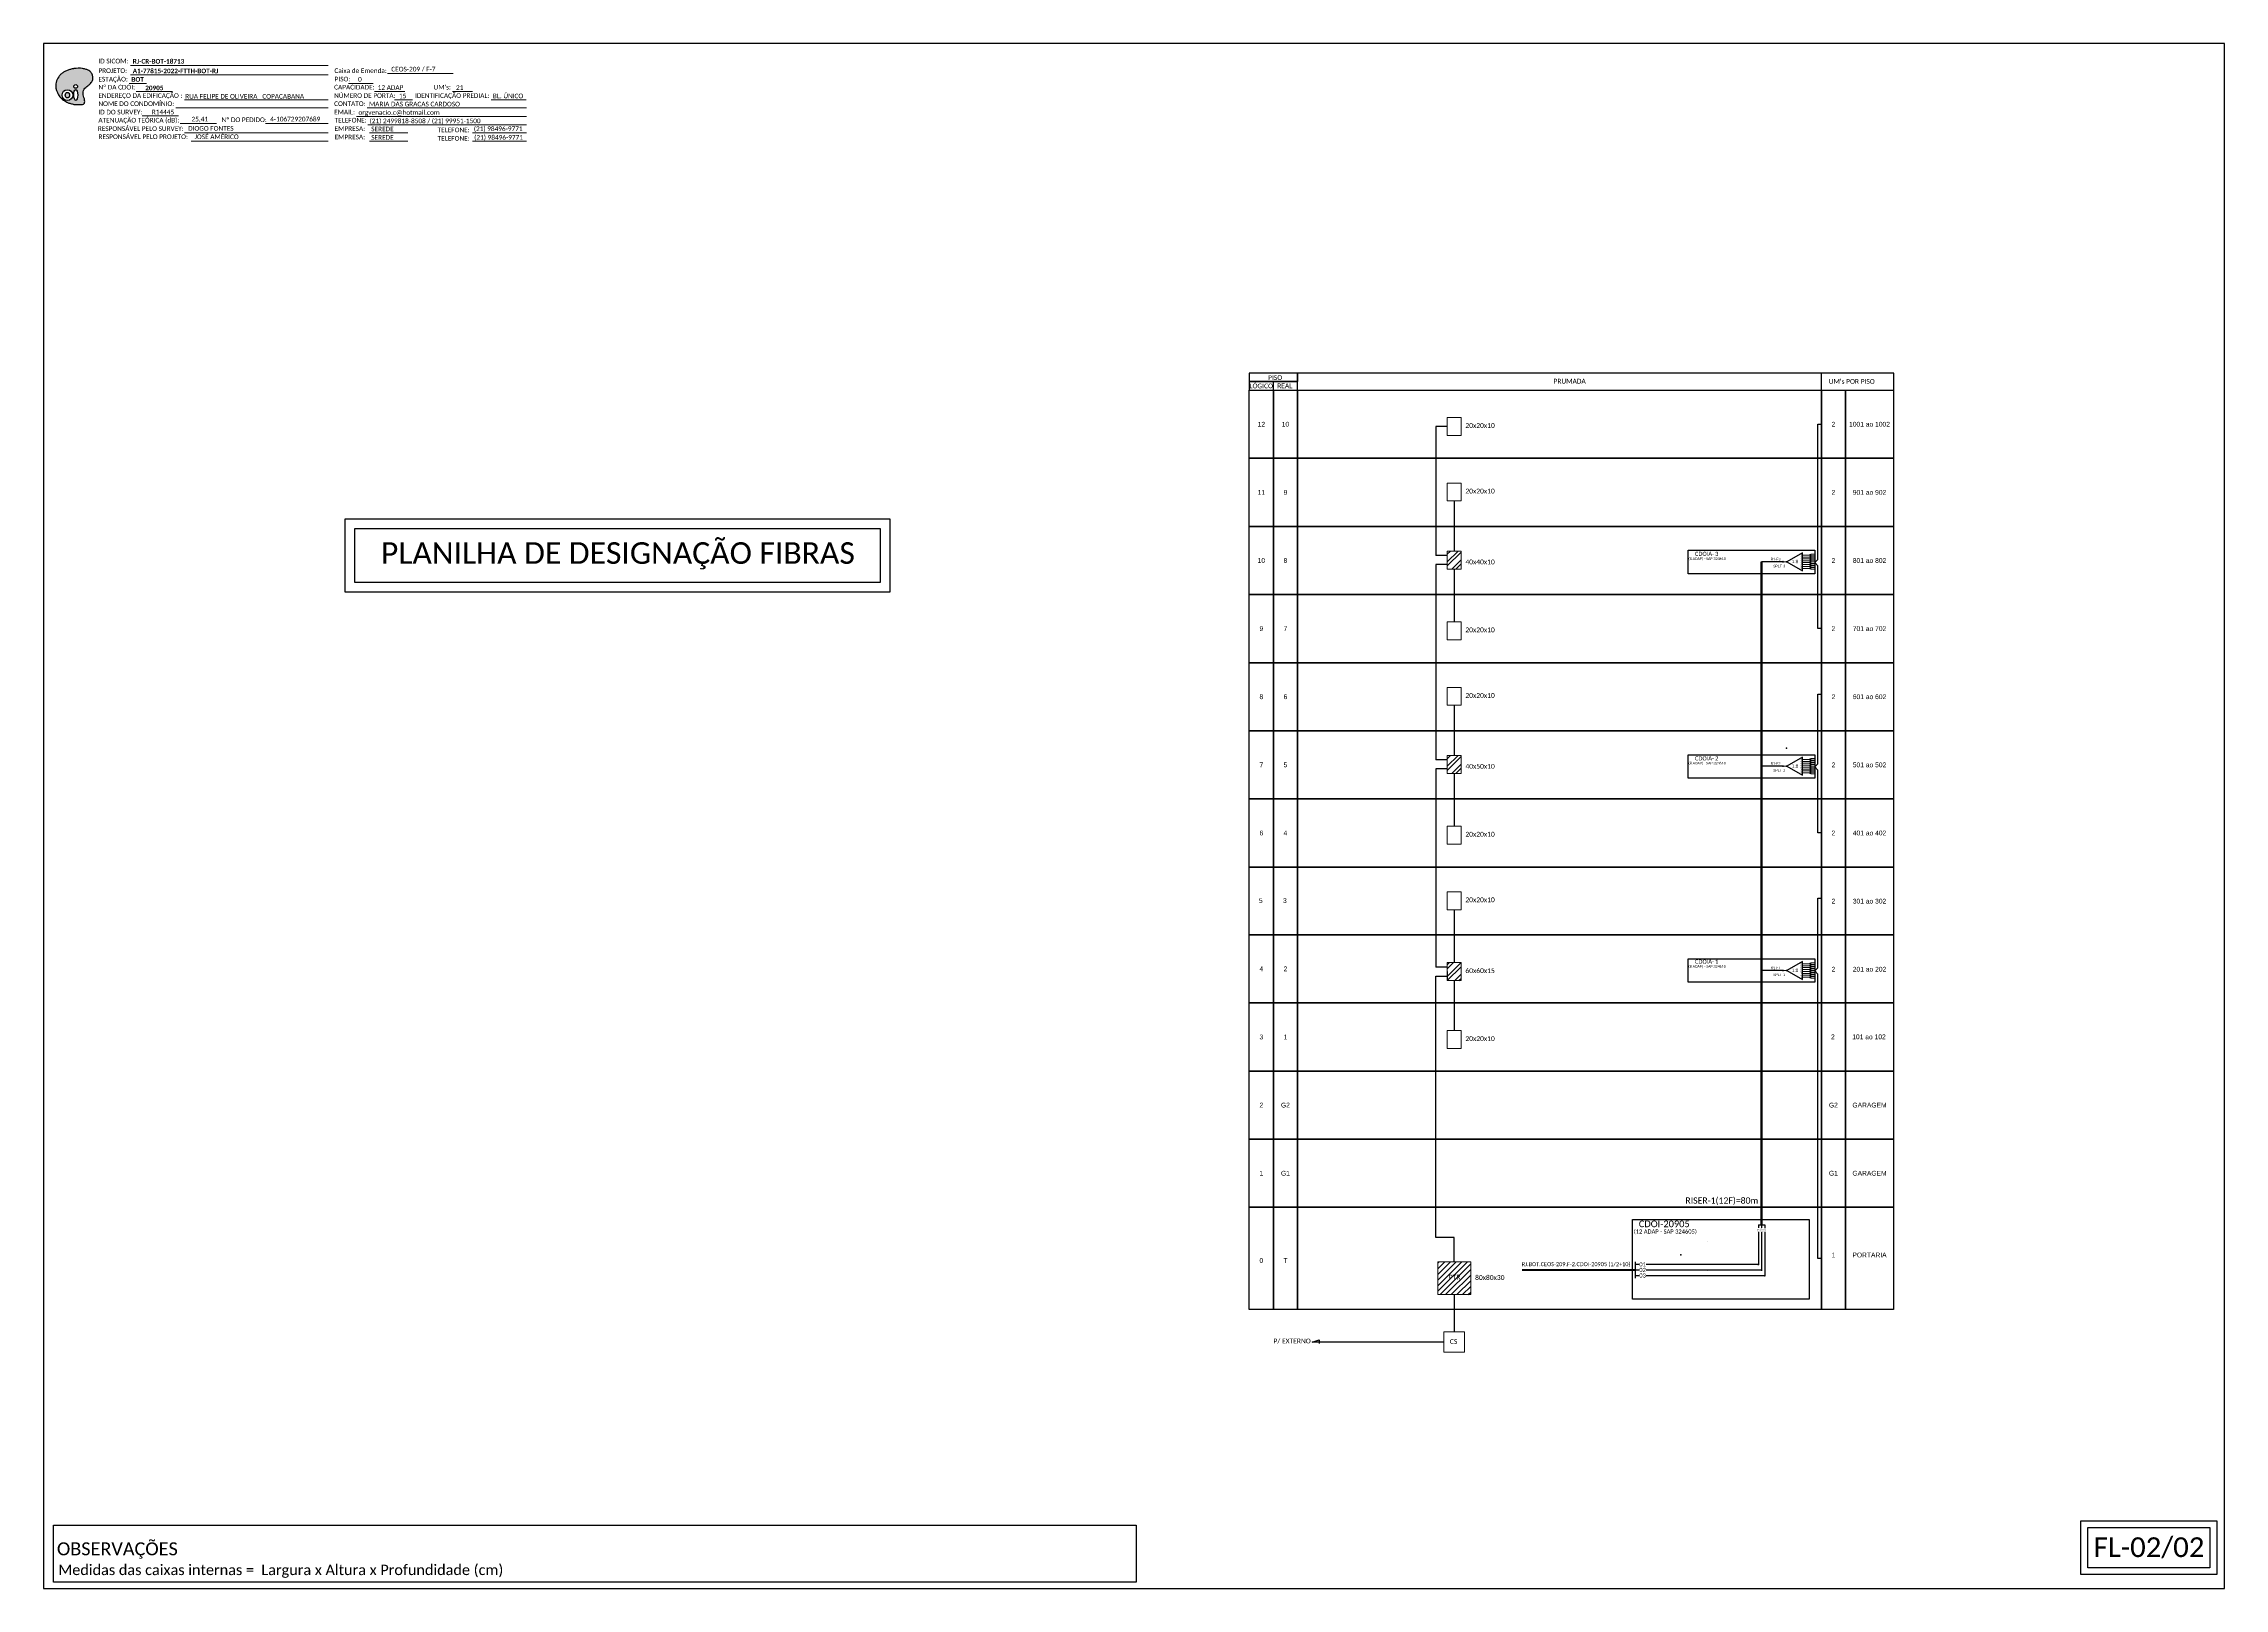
# Model space of a CAD drawing. Extents: x -86 to 1625, y 705 to 1299.
# Drawn here: x 786 to 1625, y 705 to 1299 of the extents above; entities that cross this region are included whole.
import ezdxf
from ezdxf.enums import TextEntityAlignment as Align

# ---------------------------------------------------------------- set-up
doc = ezdxf.new("R2010")
doc.units = 0
doc.styles.add('ARIAL', font='arial.ttf')
doc.styles.get("Standard").update_dxf_attribs({"font": 'arial.ttf'})
doc.styles.add('WMF-Calibri0', font='calibri.ttf')
doc.styles.add('WMF-Calibri1', font='calibrib.ttf')
pattern_1 = [(45, (-109.213, -16.069), (-2.245064, 2.245064), []), (45, (-109.213, -14.4816), (-2.245064, 2.245064), [])]

# ---------------------------------------------------------------- blocks, each defined once
blk = doc.blocks.new('CDOI-12 ADAP SAP 05 ESQ')
at = {"color": 1}
blk.add_lwpolyline([(5016.02, -490.32), (5016.02, -490.32), (5016.02, -490.32), (4962.89, -490.32), (4962.89, -466.43), (4962.89, -466.43)], dxfattribs=at)
blk.add_lwpolyline([(4962.89, -466.43), (5016.02, -466.43), (5016.02, -490.32), (4962.89, -490.32)], close=True, dxfattribs=at)
blk = doc.blocks.new('SPLT_1-8_SC-APC')
at = {"color": 1, "lineweight": 0}
blk.add_lwpolyline([(-17, -7.5), (-19.3, -7.5)], dxfattribs=at)
at = {"color": 1}
blk.add_lwpolyline([(-7.4, -2.1), (-17, -7.5), (-7.4, -13), (-7.4, -2.1)], dxfattribs=at)
at = {"color": 3, "lineweight": 0}
for points in [[(-3, -3.5), (-7.4, -3.5)], [(-7.4, -4.7), (-3, -4.7)], [(-7.4, -5.8), (-3, -5.8)], [(-7.4, -7), (-3, -7)], [(-7.4, -8.1), (-3, -8.1)], [(-7.4, -9.3), (-3, -9.3)], [(-7.4, -10.4), (-3, -10.4)], [(-7.4, -11.6), (-3, -11.6)], [(-2.4, -3), (-2.4, -4)], [(-2.4, -3), (0, -3)], [(-2.4, -4), (0, -4)], [(-2.4, -4.2), (-2.4, -5.2)], [(-2.4, -4.2), (0, -4.2)], [(-2.4, -5.2), (0, -5.2)], [(-2.4, -5.3), (-2.4, -6.3)], [(-2.4, -5.3), (0, -5.3)], [(-2.4, -6.3), (0, -6.3)], [(-2.4, -6.5), (-2.4, -7.5)], [(-2.4, -6.5), (0, -6.5)], [(-2.4, -7.5), (0, -7.5)], [(-2.4, -7.6), (-2.4, -8.6)], [(-2.4, -7.6), (0, -7.6)], [(-2.4, -8.6), (0, -8.6)], [(-2.4, -8.8), (-2.4, -9.8)], [(-2.4, -8.8), (0, -8.8)], [(-2.4, -9.8), (0, -9.8)], [(-2.4, -9.9), (-2.4, -10.9)], [(-2.4, -9.9), (0, -9.9)], [(-2.4, -10.9), (0, -10.9)], [(-2.4, -11.1), (-2.4, -12.1)], [(-2.4, -11.1), (0, -11.1)], [(-2.4, -12.1), (0, -12.1)]]:
    blk.add_lwpolyline(points, dxfattribs=at)
for points in [[(-3, -3.2), (-2.4, -3.2), (-2.4, -3.8), (-3, -3.8)], [(-3, -4.4), (-2.4, -4.4), (-2.4, -5), (-3, -5)], [(-3, -5.5), (-2.4, -5.5), (-2.4, -6.1), (-3, -6.1)], [(-3, -6.7), (-2.4, -6.7), (-2.4, -7.3), (-3, -7.3)], [(-3, -7.8), (-2.4, -7.8), (-2.4, -8.4), (-3, -8.4)], [(-3, -9), (-2.4, -9), (-2.4, -9.6), (-3, -9.6)], [(-3, -10.1), (-2.4, -10.1), (-2.4, -10.7), (-3, -10.7)], [(-3, -11.3), (-2.4, -11.3), (-2.4, -11.9), (-3, -11.9)]]:
    blk.add_lwpolyline(points, close=True, dxfattribs=at)
at = {"color": 1, "style": 'ARIAL'}
for s, height, p in [('1:8', 2, (-13.9, -8.4)), ('S1', 0.75, (-8.7, -3.8)), ('S2', 0.75, (-8.7, -5)), ('S3', 0.75, (-8.7, -6.2)), ('S4', 0.75, (-8.7, -7.4)), ('S5', 0.75, (-8.7, -8.6)), ('S6', 0.75, (-8.7, -9.7)), ('S7', 0.75, (-8.7, -10.8)), ('S8', 0.75, (-8.7, -11.9))]:
    blk.add_text(s, height=height, dxfattribs=at).set_placement(p)
blk = doc.blocks.new('OI')
h = blk.add_hatch(color=40)
edge = h.paths.add_edge_path()
edge.add_spline(control_points=[(4.35, -0.67), (3.92, -0.99), (3.26, -1.5), (2.81, -2.59), (2.9, -3.5), (3.06, -4.27), (3.31, -4.85), (3.37, -5.39), (3.4, -5.88), (3.2, -6.4), (2.54, -6.61), (1.65, -6.63), (0.55, -6.67), (-0.56, -6.42), (-1.61, -6.14), (-2.77, -5.61), (-3.92, -4.77), (-4.89, -3.7), (-5.34, -2.65), (-5.6, -1.94), (-5.85, -0.96), (-5.71, 0.47), (-5.1, 2.02), (-4.14, 3.02), (-3.3, 3.61), (-2.37, 4.16), (-1.36, 4.44), (-0.56, 4.7), (0.79, 4.85), (2.24, 4.97), (3.79, 4.57), (4.67, 4.21), (5.44, 3.65), (5.76, 2.99), (6.03, 2.21), (6.01, 1.46), (5.72, 0.64), (5.31, 0.08), (4.88, -0.38), (4.51, -0.55), (4.35, -0.67)], knot_values=[0, 0, 0, 0, 1.60434, 2.417191, 3.427595, 4.282808, 4.776746, 5.304182, 5.888771, 6.258406, 6.858137, 7.79129, 8.986195, 10.124242, 11.187857, 12.242908, 13.953784, 15.414161, 16.515391, 17.349188, 17.675853, 19.552021, 21.515531, 22.568638, 23.63245, 24.621084, 25.782718, 26.745347, 27.142653, 29.870543, 31.004649, 31.921532, 32.709589, 33.801391, 34.042471, 35.192333, 35.971461, 36.628871, 37.254359, 37.836911, 37.836911, 37.836911, 37.836911], degree=3, periodic=0)
h.paths.add_polyline_path([(1.13, -0.87, -1), (-0.04, -0.87, -1)], flags=16)
edge = h.paths.add_edge_path(flags=16)
edge.add_ellipse((0.56, -3.59), major_axis=(-0.02, 1.71), ratio=0.361305, start_angle=0, end_angle=360)
h.paths.add_polyline_path([(-0.36, -3.62, -1), (-3.8, -3.62, -1)], flags=16)
edge = h.paths.add_edge_path(flags=0)
edge.add_ellipse((-2.08, -3.62), major_axis=(0, 0.885), ratio=0.758294, start_angle=0, end_angle=360)
at = {"color": 40}
for centre, radius in [((-2.08, -3.62), 1.72), ((0.54, -0.87), 0.587)]:
    blk.add_circle(centre, radius, dxfattribs=at)
blk.add_ellipse((-2.08, -3.62), major_axis=(0, 0.885), ratio=0.758294, start_param=-3.141592653589792, end_param=3.141592653589792, dxfattribs=at)
blk.add_ellipse((0.56, -3.59), major_axis=(-0.02, 1.71), ratio=0.361305, dxfattribs=at)
at = {"color": 40, "start_tangent": (-0.800898, -0.598801), "end_tangent": (-0.800898, -0.598801)}
blk.add_spline([(4.35, -0.67), (3.2, -1.78), (2.9, -2.54), (2.92, -3.55), (3.12, -4.38), (3.28, -4.85), (3.37, -5.37), (3.35, -5.95), (3.2, -6.29), (2.66, -6.55), (1.73, -6.63), (0.54, -6.62), (-0.58, -6.41), (-1.6, -6.11), (-2.56, -5.67), (-3.95, -4.67), (-4.89, -3.56), (-5.37, -2.56), (-5.64, -1.78), (-5.72, -1.46), (-5.63, 0.42), (-4.84, 2.22), (-4.13, 2.99), (-3.27, 3.62), (-2.4, 4.09), (-1.3, 4.47), (-0.37, 4.72), (0.02, 4.77), (2.75, 4.8), (3.85, 4.53), (4.69, 4.16), (5.31, 3.68), (5.85, 2.73), (5.93, 2.5), (5.94, 1.35), (5.67, 0.62), (5.29, 0.08), (4.84, -0.36), (4.35, -0.67)], degree=3, dxfattribs=at)

msp = doc.modelspace()

# ---------------------------------------------------------------- hatches: boundary and pattern name
h = msp.add_hatch()
h.set_pattern_fill('STEEL', color=1, style=0)
h.set_pattern_definition([(45, (-109.213, 62.516), (-2.245064, 2.245064), []), (45, (-109.213, 64.1034), (-2.245064, 2.245064), [])])
h.paths.add_polyline_path([(1331.35, 1096.97), (1331.35, 1103.86), (1326.05, 1103.86), (1326.05, 1096.97)])
h = msp.add_hatch(color=3)
h.dxf.hatch_style = 1
edge = h.paths.add_edge_path()
edge.add_arc((1455.1, 1099.79), 0.164, 0, 360)
h = msp.add_hatch()
h.set_pattern_fill('STEEL', color=1, style=0)
h.set_pattern_definition(pattern_1)
h.paths.add_polyline_path([(1331.35, 1018.38), (1331.35, 1025.28), (1326.05, 1025.28), (1326.05, 1018.38)])
h = msp.add_hatch(color=3)
h.dxf.hatch_style = 1
edge = h.paths.add_edge_path()
edge.add_arc((1455.1, 1021.2), 0.164, 0, 360)
h = msp.add_hatch()
h.set_pattern_fill('STEEL', color=1, style=0)
h.set_pattern_definition(pattern_1)
h.paths.add_polyline_path([(1326.05, 938.74), (1331.35, 938.74), (1331.35, 945.64), (1326.05, 945.64)])
h = msp.add_hatch(color=3)
h.dxf.hatch_style = 1
edge = h.paths.add_edge_path()
edge.add_arc((1455.1, 942.62), 0.164, 0, 360)
h = msp.add_hatch()
h.set_pattern_fill('ANSI31', color=1, scale=0.48)
h.set_pattern_definition([(45, (905.9931, 2967.643), (-1.0776307, 1.0776307), [])])
h.paths.add_polyline_path([(1335.03, 830.64), (1322.38, 830.64), (1322.38, 817.99), (1335.03, 817.99)])
h.paths.add_polyline_path([(1326.17, 823.3), (1331.61, 823.3), (1331.61, 826.08), (1326.17, 826.08)], flags=24)
h = msp.add_hatch(color=3)
h.dxf.hatch_style = 1
edge = h.paths.add_edge_path()
edge.add_arc((1445.65, 829.54), 0.374, 0, 360)
h = msp.add_hatch(color=3)
h.dxf.hatch_style = 1
edge = h.paths.add_edge_path()
edge.add_arc((1446.89, 827.41), 0.374, 0, 360)
h = msp.add_hatch(color=3)
h.dxf.hatch_style = 1
edge = h.paths.add_edge_path()
edge.add_arc((1448.12, 825.27), 0.374, 0, 360)

# ---------------------------------------------------------------- linework, layer by layer
for points in [[(786.29, 705.02), (1624.85, 705.02), (1624.85, 1299.02), (786.29, 1299.02), (786.29, 705.02)], [(1399.66, 825.27), (1398.23, 825.27)], [(1448.12, 825.27), (1402.55, 825.27)]]:
    msp.add_lwpolyline(points)
at = {"color": 7, "lineweight": 0}
for points in [[(819.25, 1283.7), (825.8, 1283.7)], [(819.76, 1290.67), (895.73, 1290.67)], [(819.76, 1286.98), (895.73, 1286.98)], [(903.53, 1283.75), (913.01, 1283.75)], [(918.57, 1287.47), (943.71, 1287.47)], [(821.91, 1280.63), (835.85, 1280.63)], [(840.48, 1277.4), (895.73, 1277.4)], [(913.58, 1280.63), (925.2, 1280.63)], [(921.16, 1277.4), (928.11, 1277.4)], [(943.52, 1280.63), (951.19, 1280.63)], [(958.34, 1277.4), (971.89, 1277.4)], [(824.23, 1271.22), (838.17, 1271.22)], [(837.07, 1274.28), (895.73, 1274.28)], [(838.76, 1268.25), (852.71, 1268.25)], [(871.6, 1268.26), (895.75, 1268.26)], [(906.65, 1271.05), (971.92, 1271.05)], [(910.69, 1274.28), (971.92, 1274.28)], [(910.94, 1267.81), (971.92, 1267.81)], [(840.48, 1264.7), (895.73, 1264.7)], [(842.97, 1261.46), (895.73, 1261.46)], [(911.55, 1264.7), (926.35, 1264.7)], [(911.55, 1261.46), (926.35, 1261.46)], [(951.15, 1264.7), (971.92, 1264.7)], [(951.15, 1261.46), (971.92, 1261.46)]]:
    msp.add_lwpolyline(points, dxfattribs=at)
at = {"color": 7}
for points in [[(1249.91, 1169.04), (1268.43, 1169.04), (1268.43, 1172.33), (1249.91, 1172.33)], [(1249.91, 1165.75), (1268.43, 1165.75), (1268.43, 1169.04), (1249.91, 1169.04)], [(1249.91, 1165.75), (1259.17, 1165.75), (1259.17, 1139.56), (1249.91, 1139.56)], [(1259.17, 1165.75), (1268.43, 1165.75), (1268.43, 1139.56), (1259.17, 1139.56)], [(1268.43, 1165.75), (1469.89, 1165.75), (1469.89, 1139.56), (1268.43, 1139.56)], [(1469.89, 1165.75), (1479.14, 1165.75), (1479.14, 1139.56), (1469.89, 1139.56)], [(1479.14, 1165.75), (1497.66, 1165.75), (1497.66, 1139.56), (1479.14, 1139.56)], [(1249.91, 1139.56), (1259.17, 1139.56), (1259.17, 1113.36), (1249.91, 1113.36)], [(1259.17, 1139.56), (1268.43, 1139.56), (1268.43, 1113.36), (1259.17, 1113.36)], [(1268.43, 1139.56), (1469.89, 1139.56), (1469.89, 1113.36), (1268.43, 1113.36)], [(1469.89, 1139.56), (1479.14, 1139.56), (1479.14, 1113.36), (1469.89, 1113.36)], [(1479.14, 1139.56), (1497.66, 1139.56), (1497.66, 1113.36), (1479.14, 1113.36)], [(1249.91, 1113.36), (1259.17, 1113.36), (1259.17, 1087.17), (1249.91, 1087.17)], [(1259.17, 1113.36), (1268.43, 1113.36), (1268.43, 1087.17), (1259.17, 1087.17)], [(1268.43, 1113.36), (1469.89, 1113.36), (1469.89, 1087.17), (1268.43, 1087.17)], [(1469.89, 1113.36), (1479.14, 1113.36), (1479.14, 1087.17), (1469.89, 1087.17)], [(1479.14, 1113.36), (1497.66, 1113.36), (1497.66, 1087.17), (1479.14, 1087.17)], [(1249.91, 1087.17), (1259.17, 1087.17), (1259.17, 1060.97), (1249.91, 1060.97)], [(1259.17, 1087.17), (1268.43, 1087.17), (1268.43, 1060.97), (1259.17, 1060.97)], [(1268.43, 1087.17), (1469.89, 1087.17), (1469.89, 1060.97), (1268.43, 1060.97)], [(1469.89, 1087.17), (1479.14, 1087.17), (1479.14, 1060.97), (1469.89, 1060.97)], [(1479.14, 1087.17), (1497.66, 1087.17), (1497.66, 1060.97), (1479.14, 1060.97)], [(1249.91, 1060.97), (1259.17, 1060.97), (1259.17, 1034.78), (1249.91, 1034.78)], [(1259.17, 1060.97), (1268.43, 1060.97), (1268.43, 1034.78), (1259.17, 1034.78)], [(1268.43, 1060.97), (1469.89, 1060.97), (1469.89, 1034.78), (1268.43, 1034.78)], [(1469.89, 1060.97), (1479.14, 1060.97), (1479.14, 1034.78), (1469.89, 1034.78)], [(1479.14, 1060.97), (1497.66, 1060.97), (1497.66, 1034.78), (1479.14, 1034.78)], [(1249.91, 1034.78), (1259.17, 1034.78), (1259.17, 1008.58), (1249.91, 1008.58)], [(1259.17, 1034.78), (1268.43, 1034.78), (1268.43, 1008.58), (1259.17, 1008.58)], [(1268.43, 1034.78), (1469.89, 1034.78), (1469.89, 1008.58), (1268.43, 1008.58)], [(1469.89, 1034.78), (1479.14, 1034.78), (1479.14, 1008.58), (1469.89, 1008.58)], [(1479.14, 1034.78), (1497.66, 1034.78), (1497.66, 1008.58), (1479.14, 1008.58)], [(1249.91, 1008.58), (1259.17, 1008.58), (1259.17, 982.39), (1249.91, 982.39)], [(1259.17, 1008.58), (1268.43, 1008.58), (1268.43, 982.39), (1259.17, 982.39)], [(1268.43, 1008.58), (1469.89, 1008.58), (1469.89, 982.39), (1268.43, 982.39)], [(1469.89, 1008.58), (1479.14, 1008.58), (1479.14, 982.39), (1469.89, 982.39)], [(1479.14, 1008.58), (1497.66, 1008.58), (1497.66, 982.39), (1479.14, 982.39)], [(1249.91, 982.39), (1259.17, 982.39), (1259.17, 956.34), (1249.91, 956.34)], [(1259.17, 982.39), (1268.43, 982.39), (1268.43, 956.34), (1259.17, 956.34)], [(1268.43, 982.39), (1469.89, 982.39), (1469.89, 956.34), (1268.43, 956.34)], [(1469.89, 982.39), (1479.14, 982.39), (1479.14, 956.34), (1469.89, 956.34)], [(1479.14, 982.39), (1497.66, 982.39), (1497.66, 956.34), (1479.14, 956.34)], [(1249.91, 956.34), (1259.17, 956.34), (1259.17, 930.15), (1249.91, 930.15)], [(1259.17, 956.34), (1268.43, 956.34), (1268.43, 930.15), (1259.17, 930.15)], [(1268.43, 956.34), (1469.89, 956.34), (1469.89, 930.15), (1268.43, 930.15)], [(1469.89, 956.34), (1479.14, 956.34), (1479.14, 930.15), (1469.89, 930.15)], [(1479.14, 956.34), (1497.66, 956.34), (1497.66, 930.15), (1479.14, 930.15)], [(1249.91, 930.15), (1259.17, 930.15), (1259.17, 903.95), (1249.91, 903.95)], [(1259.17, 930.15), (1268.43, 930.15), (1268.43, 903.95), (1259.17, 903.95)], [(1268.43, 930.15), (1469.89, 930.15), (1469.89, 903.95), (1268.43, 903.95)], [(1469.89, 930.15), (1479.14, 930.15), (1479.14, 903.95), (1469.89, 903.95)], [(1479.14, 930.15), (1497.66, 930.15), (1497.66, 903.95), (1479.14, 903.95)], [(1249.91, 903.95), (1259.17, 903.95), (1259.17, 877.76), (1249.91, 877.76)], [(1259.17, 903.95), (1268.43, 903.95), (1268.43, 877.76), (1259.17, 877.76)], [(1268.43, 903.95), (1469.89, 903.95), (1469.89, 877.76), (1268.43, 877.76)], [(1469.89, 903.95), (1479.14, 903.95), (1479.14, 877.76), (1469.89, 877.76)], [(1479.14, 903.95), (1497.66, 903.95), (1497.66, 877.76), (1479.14, 877.76)], [(1249.91, 877.76), (1259.17, 877.76), (1259.17, 851.56), (1249.91, 851.56)], [(1259.17, 877.76), (1268.43, 877.76), (1268.43, 851.56), (1259.17, 851.56)], [(1268.43, 877.76), (1469.89, 877.76), (1469.89, 851.56), (1268.43, 851.56)], [(1469.89, 877.76), (1479.14, 877.76), (1479.14, 851.56), (1469.89, 851.56)], [(1479.14, 877.76), (1497.66, 877.76), (1497.66, 851.56), (1479.14, 851.56)], [(1249.91, 851.56), (1259.17, 851.56), (1259.17, 812.27), (1249.91, 812.27)], [(1259.17, 851.56), (1268.43, 851.56), (1268.43, 812.27), (1259.17, 812.27)], [(1268.43, 851.56), (1469.89, 851.56), (1469.89, 812.27), (1268.43, 812.27)], [(1469.89, 851.56), (1479.14, 851.56), (1479.14, 812.27), (1469.89, 812.27)], [(1479.14, 851.56), (1497.66, 851.56), (1497.66, 812.27), (1479.14, 812.27)], [(790.09, 729.3), (1206.37, 729.3), (1206.37, 707.42), (790.09, 707.42)]]:
    msp.add_lwpolyline(points, close=True, dxfattribs=at)
for points in [[(1259.17, 1165.75), (1259.17, 1169.04)], [(1268.43, 1165.75), (1497.69, 1165.75), (1497.69, 1172.33), (1268.43, 1172.33), (1268.43, 1172.33), (1268.43, 1169.04)], [(1469.89, 1165.75), (1469.89, 1172.33)]]:
    msp.add_lwpolyline(points, dxfattribs=at)
at = {"color": 3}
for points in [[(1321.64, 1151.83), (1321.61, 1102.14)], [(1326.05, 1151.83), (1321.64, 1151.83)], [(1469.89, 1074.07), (1468.57, 1074.07), (1468.56, 1098.28), (1467.42, 1099.49), (1468.56, 1100.7), (1468.56, 1152.66), (1469.89, 1152.66)], [(1328.7, 1123.16), (1328.7, 1103.86)], [(1326.05, 1102.14), (1321.61, 1102.14)], [(1321.66, 1098.69), (1321.61, 1023.56)], [(1326.05, 1098.69), (1321.66, 1098.69)], [(1328.7, 1096.97), (1328.7, 1076.69)], [(1469.89, 995.49), (1468.57, 995.49), (1468.56, 1019.7), (1467.42, 1020.9), (1468.56, 1022.11), (1468.56, 1048.93), (1469.89, 1048.93)], [(1328.7, 1044.58), (1328.7, 1025.28)], [(1326.05, 1023.56), (1321.61, 1023.56)], [(1326.05, 1020.11), (1321.61, 1020.11)], [(1321.61, 1020.11), (1321.61, 943.91)], [(1328.7, 1018.38), (1328.7, 998.11)], [(1328.7, 965.99), (1328.7, 945.64)], [(1469.89, 831.92), (1468.56, 831.92), (1468.56, 941.26), (1467.42, 942.47), (1468.56, 943.68), (1468.56, 970.49), (1469.89, 970.49)], [(1326.05, 943.91), (1321.61, 943.91)], [(1328.7, 830.64), (1328.7, 839.96), (1321.62, 839.96), (1321.62, 940.47), (1326.05, 940.47)], [(1326.05, 942.19), (1326.05, 938.74)], [(1328.7, 938.74), (1328.7, 919.52)], [(1399.66, 829.54), (1398.23, 829.54)], [(1445.65, 829.54), (1402.55, 829.54)]]:
    msp.add_lwpolyline(points, dxfattribs=at)
at = {"color": 0, "lineweight": 0}
for points in [[(1326.05, 1155.28), (1331.35, 1155.28), (1331.35, 1148.38), (1326.05, 1148.38)], [(1326.05, 1130.06), (1331.35, 1130.06), (1331.35, 1123.16), (1326.05, 1123.16)], [(1326.05, 1076.69), (1331.35, 1076.69), (1331.35, 1069.79), (1326.05, 1069.79)], [(1326.05, 1051.47), (1331.35, 1051.47), (1331.35, 1044.58), (1326.05, 1044.58)], [(1326.05, 998.11), (1331.35, 998.11), (1331.35, 991.21), (1326.05, 991.21)], [(1326.05, 972.89), (1331.35, 972.89), (1331.35, 965.99), (1326.05, 965.99)], [(1326.05, 919.52), (1331.35, 919.52), (1331.35, 912.62), (1326.05, 912.62)]]:
    msp.add_lwpolyline(points, close=True, dxfattribs=at)
at = {"color": 1}
for points in [[(902.2, 1116.3), (1111.69, 1116.3), (1111.69, 1088.11), (902.2, 1088.11)], [(905.94, 1112.56), (1107.95, 1112.56), (1107.95, 1091.85), (905.94, 1091.85)], [(1418.65, 1104.18), (1467.42, 1104.18), (1467.42, 1095.13), (1418.65, 1095.13)], [(1418.65, 1025.59), (1467.42, 1025.59), (1467.42, 1016.54), (1418.65, 1016.54)], [(1418.65, 947.16), (1467.42, 947.16), (1467.42, 938.11), (1418.65, 938.11)], [(1569.68, 731.02), (1621.89, 731.02), (1621.89, 710.36), (1569.68, 710.36)], [(1572.29, 728.41), (1619.28, 728.41), (1619.28, 712.97), (1572.29, 712.97)]]:
    msp.add_lwpolyline(points, close=True, dxfattribs=at)
at = {"color": 1, "lineweight": 0}
for points in [[(1326.05, 1103.86), (1331.35, 1103.86), (1331.35, 1096.97), (1326.05, 1096.97)], [(1326.05, 1025.28), (1331.35, 1025.28), (1331.35, 1018.38), (1326.05, 1018.38)], [(1326.05, 945.64), (1331.35, 945.64), (1331.35, 938.74), (1326.05, 938.74)], [(1322.38, 830.64), (1335.03, 830.64), (1335.03, 817.99), (1322.38, 817.99)]]:
    msp.add_lwpolyline(points, close=True, dxfattribs=at)
at = {"color": 5, "const_width": 0.88}
msp.add_lwpolyline([(1446.89, 1099.79), (1446.89, 859.2), (1446.89, 859.2), (1446.89, 844.76)], dxfattribs=at)
at = {"color": 5}
for points in [[(1455.1, 1099.79), (1446.89, 1099.79)], [(1455.1, 1021.2), (1446.89, 1021.2)], [(1455.1, 942.62), (1446.89, 942.62)], [(1445.66, 842.03), (1445.65, 829.54), (1445.65, 829.54)], [(1445.67, 844.76), (1445.67, 843.6)], [(1445.67, 844.76), (1448.12, 844.76)], [(1446.89, 844.76), (1446.89, 843.6)], [(1446.89, 841.94), (1446.89, 827.41), (1446.89, 827.41)], [(1448.12, 844.76), (1448.12, 843.6)], [(1448.12, 841.94), (1448.12, 825.27), (1448.12, 825.27)], [(1425.99, 838.44), (1425.99, 838.44)], [(1425.99, 827.11), (1425.99, 827.11)]]:
    msp.add_lwpolyline(points, dxfattribs=at)
at = {"color": 1}
for points in [[(1398.23, 830.65), (1398.23, 824.31)], [(1328.7, 817.99), (1328.7, 803.67)], [(1324.77, 799.74), (1274.1, 799.74), (1276.8, 800.63), (1276.8, 799.2)]]:
    msp.add_lwpolyline(points, dxfattribs=at)
at = {"color": 1, "const_width": 0.8}
msp.add_lwpolyline([(1354.78, 827.41), (1398.23, 827.41)], dxfattribs=at)
at = {"color": 2}
for points in [[(1399.66, 827.41), (1398.23, 827.41)], [(1446.89, 827.41), (1402.55, 827.41)]]:
    msp.add_lwpolyline(points, dxfattribs=at)
at = {"color": 7, "lineweight": 0}
msp.add_lwpolyline([(1324.77, 803.67), (1332.64, 803.67), (1332.64, 795.8), (1324.77, 795.8)], close=True, dxfattribs=at)
at = {"color": 3}
for centre in [(1455.1, 1099.79), (1455.1, 1021.2), (1455.1, 942.62)]:
    msp.add_circle(centre, 0.164, dxfattribs=at)
at = {"color": 7}
for p in [(1249.91, 1139.56), (1249.91, 1113.36), (1249.91, 1087.17), (1249.91, 1060.97), (1249.91, 1034.78), (1249.91, 1008.58), (1249.91, 982.39), (1249.91, 956.34), (1249.91, 930.15), (1249.91, 903.95), (1249.91, 877.76)]:
    msp.add_point(p, dxfattribs=at)
for p in [(1456.52, 1099.79), (1456.52, 1028.17), (1456.52, 1021.2), (1456.52, 942.62), (1415.81, 833.25)]:
    msp.add_point(p)

# ---------------------------------------------------------------- block references
at = {"color": 7, "xscale": 1.213923925163967, "yscale": 1.213923925163967, "zscale": 1.213923925163967, "rotation": 0.1532896023949059}
msp.add_blockref('OI', (797.96, 1283.61), dxfattribs=at)
at = {"color": 3, "xscale": 0.6400000000000001, "yscale": 0.6400000000000001, "zscale": 0.6400000000000001}
for p in [(1467.42, 1104.62), (1467.42, 1026.03), (1467.42, 947.45)]:
    msp.add_blockref('SPLT_1-8_SC-APC', p, dxfattribs=at)
at = {"xscale": 1.28, "yscale": 1.28, "zscale": 1.28}
msp.add_blockref('CDOI-12 ADAP SAP 05 ESQ', (-4955.3, 1443.88), dxfattribs=at)

# ---------------------------------------------------------------- texts
at = {"color": 7, "lineweight": 0, "style": 'WMF-Calibri0'}
for s, height, p in [('ID SICOM:', 1.793, (807.36, 1291.42)), ('PROJETO:', 1.793, (807.36, 1287.73)), ('ESTAÇÃO:', 1.793, (807.36, 1284.45)), ('Nº DA CDOI:', 1.7927, (807.36, 1281.38)), ('CAPACIDADE:', 1.7927, (898.01, 1281.38)), ('Caixa de Emenda:', 1.7927, (898.12, 1287.73)), ('PISO:', 1.793, (898.19, 1284.49)), ("UM's:", 1.793, (936.25, 1281.38)), ('ENDEREÇO DA EDIFICAÇÃO :', 1.7927, (807.36, 1278.14)), ('NOME DO CONDOMÍNIO:', 1.7927, (807.36, 1275.03)), ('CONTATO:', 1.793, (898.01, 1275.03)), ('NÚMERO DE PORTA:', 1.7927, (898.01, 1278.14)), ('IDENTIFICAÇÃO PREDIAL:', 1.7927, (929.09, 1278.14)), ('RESPONSÁVEL PELO SURVEY:', 1.7927, (807.12, 1265.44)), ('ATENUAÇÃO TEÓRICA (dB):', 1.7927, (807.36, 1268.68)), ('ID DO SURVEY:', 1.7927, (807.36, 1271.79)), ('Nº DO PEDIDO:', 1.7927, (854.73, 1268.84)), ('EMAIL:', 1.793, (898.01, 1271.79)), ('TELEFONE:', 1.793, (898.19, 1268.68)), ('EMPRESA:', 1.793, (898.19, 1265.44)), ('TELEFONE:', 1.793, (937.79, 1264.94)), ('RESPONSÁVEL PELO PROJETO:', 1.7927, (807.36, 1262.33)), ('EMPRESA:', 1.793, (898.19, 1262.21)), ('TELEFONE:', 1.793, (937.79, 1261.7))]:
    msp.add_text(s, height=height, dxfattribs=at).set_placement(p)
at = {"color": 7}
for s, height, style, p in [('RJ-CR-BOT-18713', 1.7927, 'WMF-Calibri1', (820.56, 1291.32)), ('BOT', 1.793, 'WMF-Calibri1', (820.04, 1284.35)), ('A1-77815-2022-FTTH-BOT-RJ', 1.7927, 'WMF-Calibri1', (820.56, 1287.63)), ('0', 1.79, 'WMF-Calibri0', (907.21, 1284.38)), ('12 ADAP', 1.793, 'WMF-Calibri0', (914.75, 1281.25)), ('CEOS-209 / F-7', 1.7927, 'WMF-Calibri0', (919.97, 1288.31)), ('21', 1.793, 'WMF-Calibri0', (944.87, 1281.23)), ('RUA FELIPE DE OLIVEIRA   COPACABANA', 1.7927, 'WMF-Calibri0', (840.74, 1277.86)), ('MARIA DAS GRACAS CARDOSO', 1.7927, 'WMF-Calibri0', (911.4, 1274.88)), ('15', 1.793, 'WMF-Calibri0', (922.94, 1278)), ('BL. ÚNICO', 1.793, 'WMF-Calibri0', (959.04, 1278)), ('R14445', 1.793, 'WMF-Calibri0', (827.89, 1271.83)), ('DIOGO FONTES', 1.7927, 'WMF-Calibri0', (841.87, 1265.54)), ('25,41', 1.793, 'WMF-Calibri0', (843.16, 1269.09)), ('4-106729207689', 1.7927, 'WMF-Calibri0', (873.41, 1269.1)), ('orgvenacio.c@hotmail.com', 1.7927, 'WMF-Calibri0', (907.36, 1271.65)), ('(21) 2499818-8508 / (21) 99951-1500', 1.7927, 'WMF-Calibri0', (911.64, 1268.41)), ('SEREDE', 1.793, 'WMF-Calibri0', (912.25, 1265.3)), ('(21) 98496-9771', 1.7927, 'WMF-Calibri0', (951.72, 1265.39)), ('JOSÉ AMÉRICO', 1.7927, 'WMF-Calibri0', (844.36, 1262.3)), ('SEREDE', 1.793, 'WMF-Calibri0', (912.25, 1262.06)), ('(21) 98496-9771', 1.7927, 'WMF-Calibri0', (951.86, 1262.06)), ('  LÓGICO', 1.84, 'WMF-Calibri0', (1248.65, 1166.47)), ('     PISO', 1.84, 'WMF-Calibri0', (1253.88, 1169.69)), ('    REAL', 1.84, 'WMF-Calibri0', (1258.06, 1166.51)), ('PRUMADA', 1.84, 'WMF-Calibri0', (1366.87, 1168.3)), ("UM's POR PISO", 1.84, 'WMF-Calibri0', (1472.71, 1168.21)), ('OBSERVAÇÕES', 4.9833, 'WMF-Calibri0', (791.4, 717.74))]:
    msp.add_text(s, height=height, dxfattribs=dict(at, style=style)).set_placement(p)
for s, height, style, p in [('20905', 1.793, 'WMF-Calibri1', (828.88, 1281.09)), ('SPLT', 0.96, 'ARIAL', (1453.04, 1097.65)), ('3', 0.96, 'ARIAL', (1455.6, 1097.65)), ('SPLT', 0.96, 'ARIAL', (1453.04, 1019.07)), ('2', 0.96, 'ARIAL', (1455.6, 1019.07)), ('SPLT', 0.96, 'ARIAL', (1453.04, 940.48)), ('1', 0.96, 'ARIAL', (1455.6, 940.48))]:
    msp.add_text(s, height=height, dxfattribs=dict(at, style=style)).set_placement(p, align=Align.CENTER)
at = {"color": 7, "style": 'ARIAL'}
for s, p in [('12', (1254.54, 1152.66)), ('10', (1263.8, 1152.66)), ('2', (1474.51, 1152.66)), ('1001 ao 1002', (1488.4, 1152.66)), ('11', (1254.54, 1126.46)), ('9', (1263.8, 1126.46)), ('2', (1474.51, 1126.46)), ('901 ao 902', (1488.4, 1126.46)), ('10', (1254.54, 1100.27)), ('8', (1263.8, 1100.27)), ('2', (1474.51, 1100.27)), ('801 ao 802', (1488.4, 1100.27)), ('9', (1254.54, 1074.07)), ('7', (1263.8, 1074.07)), ('2', (1474.51, 1074.07)), ('701 ao 702', (1488.4, 1074.07)), ('8', (1254.54, 1047.88)), ('6', (1263.8, 1047.88)), ('2', (1474.51, 1047.88)), ('601 ao 602', (1488.4, 1047.88)), ('7', (1254.54, 1021.68)), ('5', (1263.8, 1021.68)), ('2', (1474.51, 1021.68)), ('501 ao 502', (1488.4, 1021.68)), ('6', (1254.54, 995.49)), ('4', (1263.8, 995.49)), ('2', (1474.51, 995.49)), ('401 ao 402', (1488.4, 995.49)), ('5', (1254.34, 969.49)), ('3', (1263.6, 969.49)), ('2', (1474.51, 969.29)), ('301 ao 302', (1488.4, 969.29)), ('4', (1254.54, 943.25)), ('2', (1263.8, 943.25)), ('2', (1474.51, 943.1)), ('201 ao 202', (1488.4, 943.1)), ('3', (1254.54, 917.05)), ('1', (1263.8, 917.05)), ('2', (1474.32, 917.1)), ('101 ao 102', (1488.2, 917.1)), ('2', (1254.54, 890.86)), ('G2', (1263.8, 890.86)), ('G2', (1474.51, 890.86)), ('GARAGEM', (1488.4, 890.86)), ('1', (1254.54, 864.66)), ('G1', (1263.8, 864.66)), ('G1', (1474.51, 864.66)), ('GARAGEM', (1488.4, 864.66)), ('0', (1254.54, 831.1)), ('T', (1263.8, 831.1)), ('1', (1474.51, 833.22)), ('PORTARIA', (1488.4, 833.22))]:
    msp.add_text(s, height=1.84, dxfattribs=at).set_placement(p, align=Align.MIDDLE_CENTER)
at = {"style": 'WMF-Calibri0'}
for s, height, p in [('20x20x10', 1.854, (1333, 1151.25)), ('20x20x10', 1.854, (1333, 1126.04)), ('20x20x10', 1.854, (1333, 1072.67)), ('20x20x10', 1.854, (1333, 1047.45)), ('20x20x10', 1.854, (1333, 994.08)), ('20x20x10', 1.854, (1333, 968.87)), ('20x20x10', 1.854, (1333, 915.5)), ('01', 1.6, (1399.87, 828.82)), ('PTR', 1.854, (1326.63, 823.77)), ('80x80x30', 1.854, (1336.74, 823.63)), ('02', 1.6, (1399.87, 826.68)), ('03', 1.6, (1399.87, 824.54)), ('P/ EXTERNO', 1.854, (1259.21, 799.22)), ('CS', 1.854, (1327.02, 799.04))]:
    msp.add_text(s, height=height, dxfattribs=at).set_placement(p)
at = {"color": 1, "style": 'WMF-Calibri0'}
for s, height, p in [('40x40x10', 1.854, (1333, 1098.79)), ('CDOIA-', 1.6, (1421.27, 1102.03)), ('3', 1.6, (1429.02, 1102.03)), ('CDOIA-', 1.6, (1421.27, 1023.38)), ('2', 1.6, (1429.02, 1023.38)), ('40x50x10', 1.854, (1333, 1020.2)), ('60x60x15', 1.854, (1333, 941.62)), ('CDOIA-', 1.6, (1421.27, 945.21)), ('1', 1.6, (1429.02, 945.21)), ('CDOI-20905', 2.56, (1399.69, 843.91)), ('RJ.BOT.CEOS-209.F-2.CDOI-20905 (1/2+10)', 1.536, (1354.64, 828.92)), ('FL-02/02', 7.59, (1574.58, 717.06))]:
    msp.add_text(s, height=height, dxfattribs=at).set_placement(p)
for s, height, p in [('(8 ADAP) - SAP 324610', 1, (1425.95, 1100.49)), ('(8 ADAP) - SAP 324610', 1, (1425.95, 1021.84)), ('(8 ADAP) - SAP 324610', 1, (1425.95, 943.67)), ('(12 ADAP - SAP 324605)', 1.6, (1409.88, 841.45))]:
    msp.add_text(s, height=height, dxfattribs=at).set_placement(p, align=Align.CENTER)
at = {"color": 5, "style": 'WMF-Calibri0'}
for s, height, p in [('R1-F', 1.024, (1450.42, 1100.29)), ('R1-F', 1.024, (1450.42, 1021.71)), ('R1-F', 1.024, (1450.42, 943.12)), ('RISER-1(12F)=80m', 2.4, (1417.61, 852.96))]:
    msp.add_text(s, height=height, dxfattribs=at).set_placement(p)
at = {"color": 5, "style": 'ARIAL'}
for s, p in [('3', (1453.79, 1100.31)), ('2', (1453.79, 1021.72)), ('1', (1453.79, 943.14))]:
    msp.add_text(s, height=0.96, dxfattribs=at).set_placement(p, align=Align.CENTER)
at = {"style": 'ARIAL'}
for s, p in [('01', (1445.66, 842.81)), ('02', (1446.96, 842.81)), ('03', (1448.13, 842.81))]:
    msp.add_text(s, height=0.794, rotation=90, dxfattribs=at).set_placement(p, align=Align.MIDDLE_CENTER)
at = {"color": 1, "insert": (1007.11, 1102.05), "char_height": 8.2944, "width": 218.3885, "attachment_point": 5}
msp.add_mtext('{\\fCalibri|b0|i0|c0|p34;PLANILHA DE DESIGNAÇÃO FIBRAS }', dxfattribs=at)
at = {"color": 7, "insert": (791.97, 714.14), "char_height": 4, "width": 658.8434, "attachment_point": 1, "style": 'WMF-Calibri0'}
msp.add_mtext('Medidas das caixas internas =  Largura x Altura x Profundidade (cm)', dxfattribs=at)

doc.saveas('drawing.dxf')
